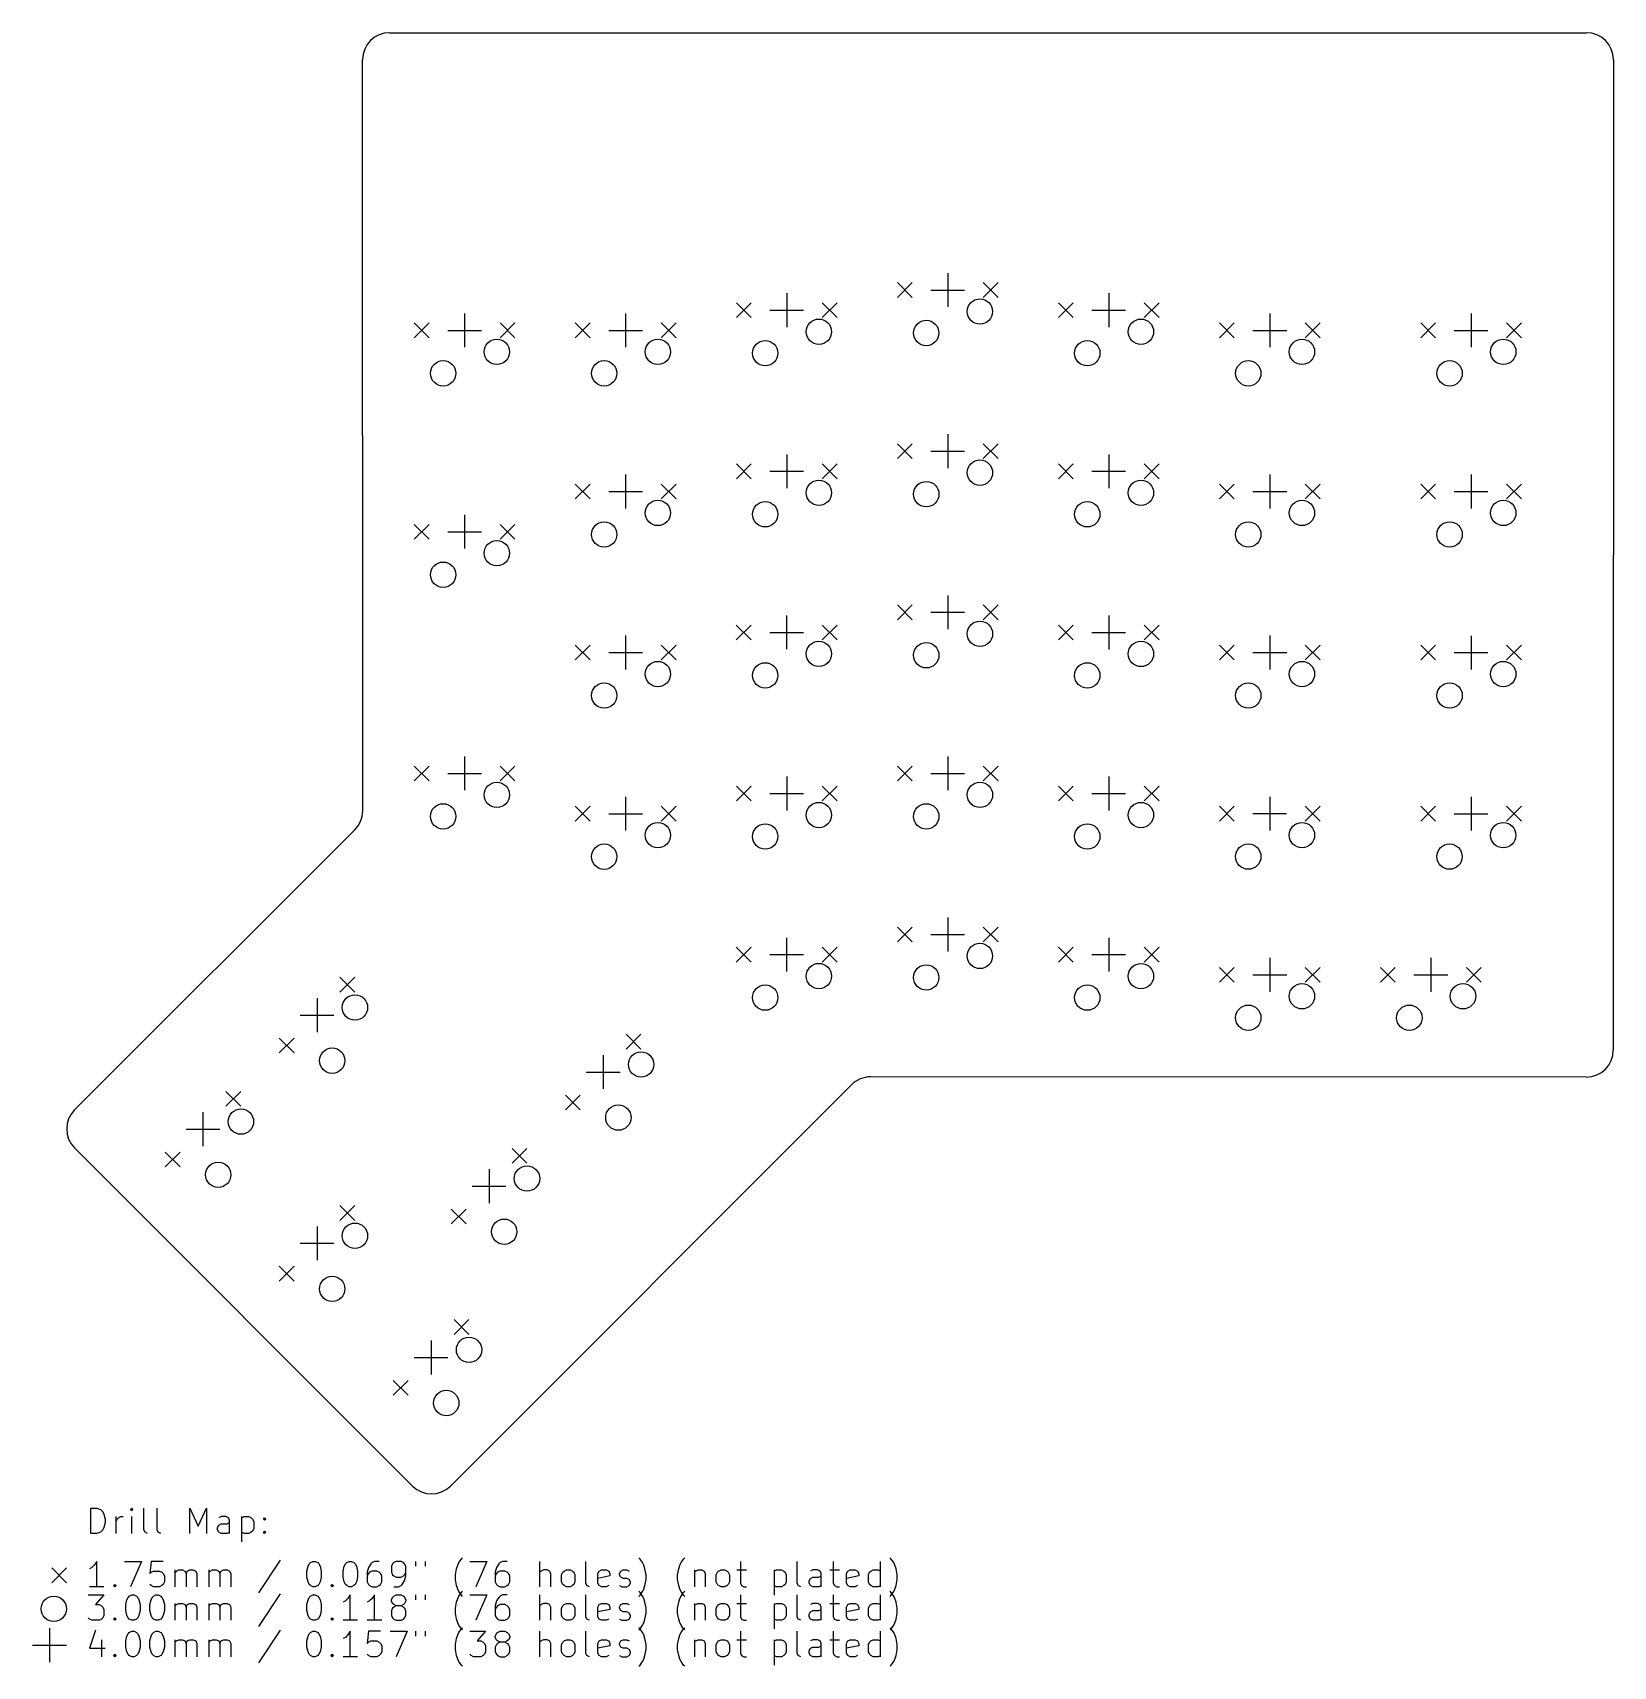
# Model space of a CAD drawing. Extents: x 101 to 288, y -231 to -38.
import ezdxf

# ---------------------------------------------------------------- set-up
doc = ezdxf.new("R2010")
doc.units = 0
doc.layers.add('BLACK', color=7, linetype='CONTINUOUS')

msp = doc.modelspace()

# ---------------------------------------------------------------- linework, layer by layer
at = {"layer": 'BLACK', "linetype": 'CONTINUOUS'}
for p, q in [((143.535, -37.8206), (285.09, -37.8206)), ((140.335, -129.819), (140.333, -41.0226)), ((288.292, -41.0226), (288.29, -158.115)), ((203.589, -67.38), (205.339, -69.13)), ((205.339, -67.38), (203.589, -69.13)), ((209.543, -66.2551), (209.543, -70.2551)), ((213.749, -67.38), (215.499, -69.13)), ((215.499, -67.38), (213.749, -69.13)), ((190.496, -68.6401), (190.496, -72.6401)), ((207.543, -68.2551), (211.543, -68.2551)), ((228.596, -68.6401), (228.596, -72.6401)), ((152.396, -71.0213), (152.396, -75.0213)), ((171.446, -71.0213), (171.446, -75.0213)), ((184.542, -69.7649), (186.292, -71.5149)), ((186.292, -69.7649), (184.542, -71.5149)), ((188.496, -70.6401), (192.496, -70.6401)), ((194.702, -69.7649), (196.452, -71.5149)), ((196.452, -69.7649), (194.702, -71.5149)), ((222.642, -69.7649), (224.392, -71.5149)), ((224.392, -69.7649), (222.642, -71.5149)), ((226.596, -70.6401), (230.596, -70.6401)), ((232.802, -69.7649), (234.552, -71.5149)), ((234.552, -69.7649), (232.802, -71.5149)), ((247.646, -71.0213), (247.646, -75.0213)), ((271.46, -71.0225), (271.46, -75.0225)), ((146.442, -72.1462), (148.192, -73.8962)), ((148.192, -72.1462), (146.442, -73.8962)), ((150.396, -73.0213), (154.396, -73.0213)), ((156.602, -72.1462), (158.352, -73.8962)), ((158.352, -72.1462), (156.602, -73.8962)), ((165.492, -72.1462), (167.242, -73.8962)), ((167.242, -72.1462), (165.492, -73.8962)), ((169.446, -73.0213), (173.446, -73.0213)), ((175.652, -72.1462), (177.402, -73.8962)), ((177.402, -72.1462), (175.652, -73.8962)), ((241.692, -72.1462), (243.442, -73.8962)), ((243.442, -72.1462), (241.692, -73.8962)), ((245.646, -73.0213), (249.646, -73.0213)), ((251.852, -72.1462), (253.602, -73.8962)), ((253.602, -72.1462), (251.852, -73.8962)), ((265.505, -72.1462), (267.255, -73.8962)), ((267.255, -72.1462), (265.505, -73.8962)), ((269.46, -73.0225), (273.46, -73.0225)), ((275.665, -72.1475), (277.415, -73.8975)), ((277.415, -72.1475), (275.665, -73.8975)), ((203.592, -86.4337), (205.342, -88.1837)), ((205.342, -86.4337), (203.592, -88.1837)), ((209.546, -85.3088), (209.546, -89.3088)), ((213.752, -86.4337), (215.502, -88.1837)), ((215.502, -86.4337), (213.752, -88.1837)), ((184.542, -88.8149), (186.292, -90.5649)), ((186.292, -88.8149), (184.542, -90.5649)), ((190.496, -87.6901), (190.496, -91.6901)), ((194.702, -88.8149), (196.452, -90.5649)), ((196.452, -88.8149), (194.702, -90.5649)), ((207.546, -87.3088), (211.546, -87.3088)), ((222.642, -88.8149), (224.392, -90.5649)), ((224.392, -88.8149), (222.642, -90.5649)), ((228.596, -87.6901), (228.596, -91.6901)), ((232.802, -88.8149), (234.552, -90.5649)), ((234.552, -88.8149), (232.802, -90.5649)), ((171.446, -90.0713), (171.446, -94.0713)), ((188.496, -89.6901), (192.496, -89.6901)), ((226.596, -89.6901), (230.596, -89.6901)), ((247.646, -90.0713), (247.646, -94.0713)), ((271.46, -90.0725), (271.46, -94.0725)), ((165.492, -91.1962), (167.242, -92.9462)), ((167.242, -91.1962), (165.492, -92.9462)), ((169.446, -92.0713), (173.446, -92.0713)), ((175.652, -91.1962), (177.402, -92.9462)), ((177.402, -91.1962), (175.652, -92.9462)), ((241.692, -91.1962), (243.442, -92.9462)), ((243.442, -91.1962), (241.692, -92.9462)), ((245.646, -92.0713), (249.646, -92.0713)), ((251.852, -91.1962), (253.602, -92.9462)), ((253.602, -91.1962), (251.852, -92.9462)), ((265.505, -91.1975), (267.255, -92.9475)), ((267.255, -91.1975), (265.505, -92.9475)), ((269.46, -92.0725), (273.46, -92.0725)), ((275.665, -91.1975), (277.415, -92.9475)), ((277.415, -91.1975), (275.665, -92.9475)), ((146.442, -95.9587), (148.192, -97.7087)), ((148.192, -95.9587), (146.442, -97.7087)), ((152.396, -94.8338), (152.396, -98.8338)), ((156.602, -95.9587), (158.352, -97.7087)), ((158.352, -95.9587), (156.602, -97.7087)), ((150.396, -96.8338), (154.396, -96.8338)), ((203.592, -105.484), (205.342, -107.234)), ((205.342, -105.484), (203.592, -107.234)), ((209.546, -104.359), (209.546, -108.359)), ((213.752, -105.484), (215.502, -107.234)), ((215.502, -105.484), (213.752, -107.234)), ((184.539, -107.861), (186.289, -109.611)), ((186.289, -107.861), (184.539, -109.611)), ((190.493, -106.736), (190.493, -110.736)), ((194.699, -107.861), (196.449, -109.611)), ((196.449, -107.861), (194.699, -109.611)), ((207.546, -106.359), (211.546, -106.359)), ((222.642, -107.865), (224.392, -109.615)), ((224.392, -107.865), (222.642, -109.615)), ((228.596, -106.74), (228.596, -110.74)), ((232.802, -107.865), (234.552, -109.615)), ((234.552, -107.865), (232.802, -109.615)), ((171.446, -109.121), (171.446, -113.121)), ((188.493, -108.736), (192.493, -108.736)), ((226.596, -108.74), (230.596, -108.74)), ((247.646, -109.121), (247.646, -113.121)), ((271.46, -109.122), (271.46, -113.122)), ((165.492, -110.246), (167.242, -111.996)), ((167.242, -110.246), (165.492, -111.996)), ((169.446, -111.121), (173.446, -111.121)), ((175.652, -110.246), (177.402, -111.996)), ((177.402, -110.246), (175.652, -111.996)), ((241.692, -110.246), (243.442, -111.996)), ((243.442, -110.246), (241.692, -111.996)), ((245.646, -111.121), (249.646, -111.121)), ((251.852, -110.246), (253.602, -111.996)), ((253.602, -110.246), (251.852, -111.996)), ((265.505, -110.246), (267.255, -111.996)), ((267.255, -110.246), (265.505, -111.996)), ((269.46, -111.122), (273.46, -111.122)), ((275.665, -110.247), (277.415, -111.997)), ((277.415, -110.247), (275.665, -111.997)), ((152.396, -123.409), (152.396, -127.409)), ((209.546, -123.409), (209.546, -127.409)), ((146.442, -124.534), (148.192, -126.284)), ((148.192, -124.534), (146.442, -126.284)), ((150.396, -125.409), (154.396, -125.409)), ((156.602, -124.534), (158.352, -126.284)), ((158.352, -124.534), (156.602, -126.284)), ((203.592, -124.534), (205.342, -126.284)), ((205.342, -124.534), (203.592, -126.284)), ((207.546, -125.409), (211.546, -125.409)), ((213.752, -124.534), (215.502, -126.284)), ((215.502, -124.534), (213.752, -126.284)), ((184.542, -126.915), (186.292, -128.665)), ((186.292, -126.915), (184.542, -128.665)), ((190.496, -125.79), (190.496, -129.79)), ((194.702, -126.915), (196.452, -128.665)), ((196.452, -126.915), (194.702, -128.665)), ((222.642, -126.915), (224.392, -128.665)), ((224.392, -126.915), (222.642, -128.665)), ((228.596, -125.79), (228.596, -129.79)), ((232.802, -126.915), (234.552, -128.665)), ((234.552, -126.915), (232.802, -128.665)), ((165.492, -129.296), (167.242, -131.046)), ((167.242, -129.296), (165.492, -131.046)), ((171.446, -128.171), (171.446, -132.171)), ((175.652, -129.296), (177.402, -131.046)), ((177.402, -129.296), (175.652, -131.046)), ((188.496, -127.79), (192.496, -127.79)), ((226.596, -127.79), (230.596, -127.79)), ((241.689, -129.292), (243.439, -131.042)), ((243.439, -129.292), (241.689, -131.042)), ((247.643, -128.168), (247.643, -132.168)), ((251.849, -129.292), (253.599, -131.042)), ((253.599, -129.292), (251.849, -131.042)), ((265.502, -129.295), (267.252, -131.045)), ((267.252, -129.295), (265.502, -131.045)), ((271.457, -128.17), (271.457, -132.17)), ((275.662, -129.295), (277.412, -131.045)), ((277.412, -129.295), (275.662, -131.045)), ((169.446, -130.171), (173.446, -130.171)), ((245.643, -130.168), (249.643, -130.168)), ((269.457, -130.17), (273.457, -130.17)), ((106.248, -165.202), (139.399, -132.08)), ((209.543, -142.455), (209.543, -146.455)), ((190.493, -144.836), (190.493, -148.836)), ((203.589, -143.58), (205.339, -145.33)), ((205.339, -143.58), (203.589, -145.33)), ((207.543, -144.455), (211.543, -144.455)), ((213.749, -143.58), (215.499, -145.33)), ((215.499, -143.58), (213.749, -145.33)), ((228.596, -144.84), (228.596, -148.84)), ((184.539, -145.961), (186.289, -147.711)), ((186.289, -145.961), (184.539, -147.711)), ((194.699, -145.961), (196.449, -147.711)), ((196.449, -145.961), (194.699, -147.711)), ((222.642, -145.965), (224.392, -147.715)), ((224.392, -145.965), (222.642, -147.715)), ((232.802, -145.965), (234.552, -147.715)), ((234.552, -145.965), (232.802, -147.715)), ((188.493, -146.836), (192.493, -146.836)), ((226.596, -146.84), (230.596, -146.84)), ((241.692, -148.346), (243.442, -150.096)), ((243.442, -148.346), (241.692, -150.096)), ((247.646, -147.221), (247.646, -151.221)), ((251.852, -148.346), (253.602, -150.096)), ((253.602, -148.346), (251.852, -150.096)), ((260.742, -148.346), (262.492, -150.096)), ((262.492, -148.346), (260.742, -150.096)), ((266.696, -147.221), (266.696, -151.221)), ((270.902, -148.346), (272.652, -150.096)), ((272.652, -148.346), (270.902, -150.096)), ((137.65, -149.519), (139.4, -151.269)), ((139.4, -149.519), (137.65, -151.269)), ((245.646, -149.221), (249.646, -149.221)), ((264.696, -149.221), (268.696, -149.221)), ((134.932, -151.988), (134.932, -155.988)), ((132.932, -153.988), (136.932, -153.988)), ((171.502, -156.253), (173.252, -158.003)), ((173.252, -156.253), (171.502, -158.003)), ((130.466, -156.704), (132.216, -158.454)), ((132.216, -156.704), (130.466, -158.454)), ((168.784, -158.721), (168.784, -162.721)), ((198.168, -162.227), (150.724, -209.677)), ((166.784, -160.721), (170.784, -160.721)), ((285.088, -161.317), (200.431, -161.29)), ((124.162, -163.013), (125.912, -164.763)), ((125.912, -163.013), (124.162, -164.763)), ((164.318, -163.437), (166.068, -165.187)), ((166.068, -163.437), (164.318, -165.187)), ((121.444, -165.481), (121.444, -169.481)), ((119.444, -167.481), (123.444, -167.481)), ((146.226, -209.677), (106.248, -169.699)), ((158.003, -169.747), (159.753, -171.497)), ((159.753, -169.747), (158.003, -171.497)), ((116.977, -170.197), (118.727, -171.947)), ((118.727, -170.197), (116.977, -171.947)), ((155.285, -172.215), (155.285, -176.215)), ((153.285, -174.215), (157.285, -174.215)), ((137.65, -176.507), (139.4, -178.257)), ((139.4, -176.507), (137.65, -178.257)), ((150.819, -176.931), (152.569, -178.681)), ((152.569, -176.931), (150.819, -178.681)), ((134.932, -178.975), (134.932, -182.975)), ((132.932, -180.975), (136.932, -180.975)), ((130.466, -183.691), (132.216, -185.441)), ((132.216, -183.691), (130.466, -185.441)), ((151.144, -190.001), (152.894, -191.751)), ((152.894, -190.001), (151.144, -191.751)), ((148.426, -192.469), (148.426, -196.469)), ((146.426, -194.469), (150.426, -194.469)), ((143.96, -197.185), (145.71, -198.935)), ((145.71, -197.185), (143.96, -198.935)), ((108.156, -215.291), (108.156, -212.291)), ((108.156, -212.291), (108.87, -212.291)), ((108.87, -212.291), (109.299, -212.433)), ((109.299, -212.433), (109.585, -212.719)), ((113.013, -212.291), (112.87, -212.433)), ((112.87, -212.433), (113.013, -212.576)), ((113.156, -212.433), (113.013, -212.291)), ((113.013, -212.291), (113.013, -212.576)), ((113.013, -212.576), (113.156, -212.433)), ((114.442, -214.862), (114.442, -212.291)), ((116.013, -214.862), (116.013, -212.291)), ((119.87, -215.291), (119.87, -212.291)), ((119.87, -212.291), (120.87, -214.433)), ((120.87, -214.433), (121.87, -212.291)), ((121.87, -212.291), (121.87, -215.291)), ((109.585, -212.719), (109.727, -213.005)), ((109.727, -213.005), (109.87, -213.576)), ((109.87, -214.005), (109.727, -214.576)), ((109.87, -213.576), (109.87, -214.005)), ((111.156, -215.291), (111.156, -213.291)), ((111.156, -213.862), (111.299, -213.576)), ((111.299, -213.576), (111.442, -213.433)), ((111.442, -213.433), (111.727, -213.291)), ((111.727, -213.291), (112.013, -213.291)), ((113.013, -215.291), (113.013, -213.291)), ((123.156, -214.576), (123.299, -214.291)), ((123.585, -213.291), (123.299, -213.433)), ((123.299, -214.291), (123.585, -214.148)), ((124.156, -213.291), (123.585, -213.291)), ((123.585, -214.148), (124.299, -214.148)), ((124.442, -213.433), (124.156, -213.291)), ((124.299, -214.148), (124.585, -214.005)), ((124.585, -213.719), (124.442, -213.433)), ((124.585, -215.291), (124.585, -213.719)), ((126.013, -213.291), (126.013, -216.291)), ((126.013, -213.433), (126.299, -213.291)), ((126.299, -213.291), (126.87, -213.291)), ((126.87, -213.291), (127.156, -213.433)), ((127.156, -213.433), (127.299, -213.576)), ((127.299, -213.576), (127.442, -213.862)), ((127.442, -213.862), (127.442, -214.719)), ((128.585, -213.576), (128.727, -213.433)), ((128.727, -213.719), (128.585, -213.576)), ((128.727, -213.433), (128.87, -213.576)), ((128.727, -213.433), (128.727, -213.719)), ((128.87, -213.576), (128.727, -213.719)), ((108.87, -215.291), (108.156, -215.291)), ((109.299, -215.148), (108.87, -215.291)), ((109.585, -214.862), (109.299, -215.148)), ((109.727, -214.576), (109.585, -214.862)), ((114.585, -215.148), (114.442, -214.862)), ((114.87, -215.291), (114.585, -215.148)), ((116.156, -215.148), (116.013, -214.862)), ((116.442, -215.291), (116.156, -215.148)), ((123.156, -214.862), (123.156, -214.576)), ((123.299, -215.148), (123.156, -214.862)), ((123.585, -215.291), (123.299, -215.148)), ((124.299, -215.291), (123.585, -215.291)), ((124.585, -215.148), (124.299, -215.291)), ((126.299, -215.291), (126.013, -215.148)), ((126.87, -215.291), (126.299, -215.291)), ((127.156, -215.148), (126.87, -215.291)), ((127.299, -215.005), (127.156, -215.148)), ((127.442, -214.719), (127.299, -215.005)), ((128.585, -215.148), (128.727, -215.005)), ((128.727, -215.291), (128.585, -215.148)), ((128.727, -215.005), (128.87, -215.148)), ((128.727, -215.005), (128.727, -215.291)), ((128.87, -215.148), (128.727, -215.291)), ((152.013, -218.305), (152.156, -218.162)), ((173.156, -218.305), (173.013, -218.162)), ((178.299, -218.305), (178.442, -218.162)), ((202.87, -218.305), (202.727, -218.162)), ((103.542, -219.358), (105.292, -221.108)), ((105.292, -219.358), (103.542, -221.108)), ((108.299, -219.305), (108.013, -219.448)), ((108.585, -219.019), (108.299, -219.305)), ((108.87, -218.591), (108.585, -219.019)), ((108.87, -221.591), (108.87, -218.591)), ((112.156, -218.591), (114.156, -218.591)), ((114.156, -218.591), (112.87, -221.591)), ((115.299, -218.591), (115.156, -220.019)), ((115.156, -220.019), (115.299, -219.876)), ((116.727, -218.591), (115.299, -218.591)), ((115.299, -219.876), (115.585, -219.733)), ((115.585, -219.733), (116.299, -219.733)), ((116.299, -219.733), (116.585, -219.876)), ((116.585, -219.876), (116.727, -220.019)), ((116.727, -220.019), (116.87, -220.305)), ((118.156, -221.591), (118.156, -219.591)), ((118.156, -219.876), (118.299, -219.733)), ((118.299, -219.733), (118.585, -219.591)), ((118.585, -219.591), (119.013, -219.591)), ((119.013, -219.591), (119.299, -219.733)), ((119.299, -219.733), (119.442, -220.019)), ((119.442, -220.019), (119.585, -219.733)), ((119.442, -220.019), (119.442, -221.591)), ((119.585, -219.733), (119.87, -219.591)), ((119.87, -219.591), (120.299, -219.591)), ((120.299, -219.591), (120.585, -219.733)), ((120.585, -219.733), (120.727, -220.019)), ((120.727, -220.019), (120.727, -221.591)), ((122.156, -221.591), (122.156, -219.591)), ((122.156, -219.876), (122.299, -219.733)), ((122.299, -219.733), (122.585, -219.591)), ((122.585, -219.591), (123.013, -219.591)), ((123.013, -219.591), (123.299, -219.733)), ((123.299, -219.733), (123.442, -220.019)), ((123.442, -220.019), (123.585, -219.733)), ((123.442, -220.019), (123.442, -221.591)), ((123.585, -219.733), (123.87, -219.591)), ((123.87, -219.591), (124.299, -219.591)), ((124.299, -219.591), (124.585, -219.733)), ((124.585, -219.733), (124.727, -220.019)), ((124.727, -220.019), (124.727, -221.591)), ((130.585, -218.448), (128.013, -222.305)), ((133.727, -219.733), (133.87, -219.162)), ((133.727, -220.448), (133.727, -219.733)), ((133.87, -219.162), (134.013, -218.876)), ((134.013, -218.876), (134.156, -218.733)), ((134.156, -218.733), (134.442, -218.591)), ((134.442, -218.591), (134.727, -218.591)), ((134.727, -218.591), (135.013, -218.733)), ((135.013, -218.733), (135.156, -218.876)), ((135.156, -218.876), (135.299, -219.162)), ((135.299, -219.162), (135.442, -219.733)), ((135.442, -219.733), (135.442, -220.448)), ((138.013, -219.733), (138.156, -219.162)), ((138.013, -220.448), (138.013, -219.733)), ((138.156, -219.162), (138.299, -218.876)), ((138.299, -218.876), (138.442, -218.733)), ((138.442, -218.733), (138.727, -218.591)), ((138.727, -218.591), (139.013, -218.591)), ((139.013, -218.591), (139.299, -218.733)), ((139.299, -218.733), (139.442, -218.876)), ((139.442, -218.876), (139.585, -219.162)), ((139.585, -219.162), (139.727, -219.733)), ((139.727, -219.733), (139.727, -220.448)), ((141.013, -219.305), (140.87, -219.876)), ((140.87, -219.876), (140.87, -221.019)), ((141.013, -220.019), (140.87, -220.305)), ((141.299, -218.876), (141.013, -219.305)), ((141.156, -219.876), (141.013, -220.019)), ((141.442, -219.733), (141.156, -219.876)), ((141.442, -218.733), (141.299, -218.876)), ((141.727, -218.591), (141.442, -218.733)), ((142.013, -219.733), (141.442, -219.733)), ((142.299, -218.591), (141.727, -218.591)), ((142.299, -219.876), (142.013, -219.733)), ((142.442, -220.019), (142.299, -219.876)), ((142.585, -220.305), (142.442, -220.019)), ((143.87, -218.876), (143.727, -219.162)), ((143.727, -219.162), (143.727, -219.876)), ((143.727, -219.876), (143.87, -220.162)), ((144.013, -218.733), (143.87, -218.876)), ((143.87, -220.162), (144.013, -220.305)), ((144.299, -218.591), (144.013, -218.733)), ((144.87, -218.591), (144.299, -218.591)), ((145.156, -218.733), (144.87, -218.591)), ((145.299, -218.876), (145.156, -218.733)), ((145.156, -220.305), (145.299, -220.162)), ((145.442, -219.162), (145.299, -218.876)), ((145.299, -220.162), (145.442, -219.876)), ((145.442, -220.305), (145.442, -219.162)), ((146.585, -218.591), (146.585, -219.162)), ((147.727, -218.591), (147.727, -219.162)), ((151.299, -220.162), (151.442, -219.448)), ((151.299, -220.733), (151.299, -220.162)), ((151.442, -219.448), (151.585, -219.019)), ((151.585, -219.019), (151.727, -218.733)), ((151.727, -218.733), (152.013, -218.305)), ((153.013, -218.591), (155.013, -218.591)), ((155.013, -218.591), (153.727, -221.591)), ((156.156, -219.305), (156.013, -219.876)), ((156.013, -219.876), (156.013, -221.019)), ((156.156, -220.019), (156.013, -220.305)), ((156.442, -218.876), (156.156, -219.305)), ((156.299, -219.876), (156.156, -220.019)), ((156.585, -219.733), (156.299, -219.876)), ((156.585, -218.733), (156.442, -218.876)), ((156.87, -218.591), (156.585, -218.733)), ((157.156, -219.733), (156.585, -219.733)), ((157.442, -218.591), (156.87, -218.591)), ((157.442, -219.876), (157.156, -219.733)), ((157.585, -220.019), (157.442, -219.876)), ((157.727, -220.305), (157.585, -220.019)), ((161.299, -221.591), (161.299, -218.591)), ((161.442, -219.733), (161.299, -219.876)), ((161.727, -219.591), (161.442, -219.733)), ((162.156, -219.591), (161.727, -219.591)), ((162.442, -219.733), (162.156, -219.591)), ((162.585, -220.019), (162.442, -219.733)), ((162.585, -221.591), (162.585, -220.019)), ((163.87, -220.162), (164.013, -219.876)), ((163.87, -221.019), (163.87, -220.162)), ((164.013, -219.876), (164.156, -219.733)), ((164.156, -219.733), (164.442, -219.591)), ((164.442, -219.591), (164.87, -219.591)), ((164.87, -219.591), (165.156, -219.733)), ((165.156, -219.733), (165.299, -219.876)), ((165.299, -219.876), (165.442, -220.162)), ((165.442, -220.162), (165.442, -221.019)), ((166.727, -221.162), (166.727, -218.591)), ((168.156, -220.019), (168.299, -219.733)), ((168.156, -221.162), (168.156, -220.019)), ((168.299, -219.733), (168.585, -219.591)), ((168.585, -219.591), (169.156, -219.591)), ((169.156, -219.591), (169.442, -219.733)), ((169.442, -219.733), (169.585, -220.019)), ((169.585, -220.019), (169.585, -220.305)), ((170.727, -220.019), (170.87, -219.733)), ((170.727, -220.162), (170.727, -220.019)), ((170.87, -220.448), (170.727, -220.162)), ((170.87, -219.733), (171.156, -219.591)), ((171.156, -219.591), (171.585, -219.591)), ((171.585, -219.591), (171.87, -219.733)), ((173.442, -218.733), (173.156, -218.305)), ((173.585, -219.019), (173.442, -218.733)), ((173.727, -219.448), (173.585, -219.019)), ((173.87, -220.162), (173.727, -219.448)), ((173.87, -220.733), (173.87, -220.162)), ((177.585, -220.162), (177.727, -219.448)), ((177.585, -220.733), (177.585, -220.162)), ((177.727, -219.448), (177.87, -219.019)), ((177.87, -219.019), (178.013, -218.733)), ((178.013, -218.733), (178.299, -218.305)), ((179.585, -219.591), (179.585, -221.591)), ((179.585, -219.876), (179.727, -219.733)), ((179.727, -219.733), (180.013, -219.591)), ((180.013, -219.591), (180.442, -219.591)), ((180.442, -219.591), (180.727, -219.733)), ((180.727, -219.733), (180.87, -220.019)), ((180.87, -220.019), (180.87, -221.591)), ((182.156, -220.162), (182.299, -219.876)), ((182.156, -221.019), (182.156, -220.162)), ((182.299, -219.876), (182.442, -219.733)), ((182.442, -219.733), (182.727, -219.591)), ((182.727, -219.591), (183.156, -219.591)), ((183.156, -219.591), (183.442, -219.733)), ((183.442, -219.733), (183.585, -219.876)), ((183.585, -219.876), (183.727, -220.162)), ((183.727, -220.162), (183.727, -221.019)), ((184.585, -219.591), (185.727, -219.591)), ((185.013, -218.591), (185.013, -221.162)), ((189.013, -219.591), (189.013, -222.591)), ((189.013, -219.733), (189.299, -219.591)), ((189.299, -219.591), (189.87, -219.591)), ((189.87, -219.591), (190.156, -219.733)), ((190.156, -219.733), (190.299, -219.876)), ((190.299, -219.876), (190.442, -220.162)), ((190.442, -220.162), (190.442, -221.019)), ((191.727, -221.162), (191.727, -218.591)), ((193.585, -219.591), (193.299, -219.733)), ((194.156, -219.591), (193.585, -219.591)), ((194.442, -219.733), (194.156, -219.591)), ((194.585, -220.019), (194.442, -219.733)), ((194.585, -221.591), (194.585, -220.019)), ((195.585, -219.591), (196.727, -219.591)), ((196.013, -218.591), (196.013, -221.162)), ((197.585, -220.019), (197.727, -219.733)), ((197.585, -221.162), (197.585, -220.019)), ((197.727, -219.733), (198.013, -219.591)), ((198.013, -219.591), (198.585, -219.591)), ((198.585, -219.591), (198.87, -219.733)), ((198.87, -219.733), (199.013, -220.019)), ((199.013, -220.019), (199.013, -220.305)), ((200.156, -220.162), (200.299, -219.876)), ((200.156, -221.019), (200.156, -220.162)), ((200.299, -219.876), (200.442, -219.733)), ((200.442, -219.733), (200.727, -219.591)), ((200.727, -219.591), (201.299, -219.591)), ((201.299, -219.591), (201.585, -219.733)), ((201.585, -221.591), (201.585, -218.591)), ((203.156, -218.733), (202.87, -218.305)), ((203.299, -219.019), (203.156, -218.733)), ((203.442, -219.448), (203.299, -219.019)), ((203.585, -220.162), (203.442, -219.448)), ((203.585, -220.733), (203.585, -220.162)), ((109.727, -221.591), (108.013, -221.591)), ((110.87, -221.448), (111.013, -221.305)), ((111.013, -221.591), (110.87, -221.448)), ((111.013, -221.305), (111.156, -221.448)), ((111.013, -221.305), (111.013, -221.591)), ((111.156, -221.448), (111.013, -221.591)), ((115.299, -221.448), (115.156, -221.305)), ((115.585, -221.591), (115.299, -221.448)), ((116.299, -221.591), (115.585, -221.591)), ((116.585, -221.448), (116.299, -221.591)), ((116.727, -221.305), (116.585, -221.448)), ((116.87, -221.019), (116.727, -221.305)), ((116.87, -220.305), (116.87, -221.019)), ((133.87, -221.019), (133.727, -220.448)), ((134.013, -221.305), (133.87, -221.019)), ((134.156, -221.448), (134.013, -221.305)), ((134.442, -221.591), (134.156, -221.448)), ((134.727, -221.591), (134.442, -221.591)), ((135.013, -221.448), (134.727, -221.591)), ((135.156, -221.305), (135.013, -221.448)), ((135.299, -221.019), (135.156, -221.305)), ((135.442, -220.448), (135.299, -221.019)), ((136.585, -221.448), (136.727, -221.305)), ((136.727, -221.591), (136.585, -221.448)), ((136.727, -221.305), (136.87, -221.448)), ((136.727, -221.305), (136.727, -221.591)), ((136.87, -221.448), (136.727, -221.591)), ((138.156, -221.019), (138.013, -220.448)), ((138.299, -221.305), (138.156, -221.019)), ((138.442, -221.448), (138.299, -221.305)), ((138.727, -221.591), (138.442, -221.448)), ((139.013, -221.591), (138.727, -221.591)), ((139.299, -221.448), (139.013, -221.591)), ((139.442, -221.305), (139.299, -221.448)), ((139.585, -221.019), (139.442, -221.305)), ((139.727, -220.448), (139.585, -221.019)), ((140.87, -221.019), (141.013, -221.305)), ((141.013, -221.305), (141.156, -221.448)), ((141.156, -221.448), (141.442, -221.591)), ((141.442, -221.591), (142.013, -221.591)), ((142.013, -221.591), (142.299, -221.448)), ((142.299, -221.448), (142.442, -221.305)), ((142.442, -221.305), (142.585, -221.019)), ((142.585, -221.019), (142.585, -220.305)), ((144.013, -220.305), (144.299, -220.448)), ((144.013, -221.591), (144.585, -221.591)), ((144.299, -220.448), (144.87, -220.448)), ((144.585, -221.591), (144.87, -221.448)), ((144.87, -220.448), (145.156, -220.305)), ((144.87, -221.448), (145.013, -221.305)), ((145.013, -221.305), (145.299, -220.876)), ((145.299, -220.876), (145.442, -220.305)), ((151.442, -221.448), (151.299, -220.733)), ((151.585, -221.876), (151.442, -221.448)), ((151.727, -222.162), (151.585, -221.876)), ((152.013, -222.265), (152.156, -222.122)), ((156.013, -221.019), (156.156, -221.305)), ((156.156, -221.305), (156.299, -221.448)), ((156.299, -221.448), (156.585, -221.591)), ((156.585, -221.591), (157.156, -221.591)), ((157.156, -221.591), (157.442, -221.448)), ((157.442, -221.448), (157.585, -221.305)), ((157.585, -221.305), (157.727, -221.019)), ((157.727, -221.019), (157.727, -220.305)), ((164.013, -221.305), (163.87, -221.019)), ((164.156, -221.448), (164.013, -221.305)), ((164.442, -221.591), (164.156, -221.448)), ((164.87, -221.591), (164.442, -221.591)), ((165.156, -221.448), (164.87, -221.591)), ((165.299, -221.305), (165.156, -221.448)), ((165.442, -221.019), (165.299, -221.305)), ((166.87, -221.448), (166.727, -221.162)), ((167.156, -221.591), (166.87, -221.448)), ((169.585, -220.305), (168.156, -220.591)), ((168.299, -221.448), (168.156, -221.162)), ((168.585, -221.591), (168.299, -221.448)), ((169.156, -221.591), (168.585, -221.591)), ((169.442, -221.448), (169.156, -221.591)), ((170.727, -221.448), (171.013, -221.591)), ((171.156, -220.591), (170.87, -220.448)), ((171.013, -221.591), (171.585, -221.591)), ((171.585, -220.591), (171.156, -220.591)), ((171.87, -220.733), (171.585, -220.591)), ((171.585, -221.591), (171.87, -221.448)), ((172.013, -221.019), (171.87, -220.733)), ((171.87, -221.448), (172.013, -221.162)), ((172.013, -221.162), (172.013, -221.019)), ((173.156, -222.265), (173.013, -222.122)), ((173.442, -222.162), (173.585, -221.876)), ((173.585, -221.876), (173.727, -221.448)), ((173.727, -221.448), (173.87, -220.733)), ((177.727, -221.448), (177.585, -220.733)), ((177.87, -221.876), (177.727, -221.448)), ((178.013, -222.162), (177.87, -221.876)), ((178.299, -222.265), (178.442, -222.122)), ((182.299, -221.305), (182.156, -221.019)), ((182.442, -221.448), (182.299, -221.305)), ((182.727, -221.591), (182.442, -221.448)), ((183.156, -221.591), (182.727, -221.591)), ((183.442, -221.448), (183.156, -221.591)), ((183.585, -221.305), (183.442, -221.448)), ((183.727, -221.019), (183.585, -221.305)), ((185.013, -221.162), (185.156, -221.448)), ((185.156, -221.448), (185.442, -221.591)), ((185.442, -221.591), (185.727, -221.591)), ((189.299, -221.591), (189.013, -221.448)), ((189.87, -221.591), (189.299, -221.591)), ((190.156, -221.448), (189.87, -221.591)), ((190.299, -221.305), (190.156, -221.448)), ((190.442, -221.019), (190.299, -221.305)), ((191.87, -221.448), (191.727, -221.162)), ((192.156, -221.591), (191.87, -221.448)), ((193.156, -220.876), (193.299, -220.591)), ((193.156, -221.162), (193.156, -220.876)), ((193.299, -221.448), (193.156, -221.162)), ((193.299, -220.591), (193.585, -220.448)), ((193.585, -221.591), (193.299, -221.448)), ((193.585, -220.448), (194.299, -220.448)), ((194.299, -221.591), (193.585, -221.591)), ((194.299, -220.448), (194.585, -220.305)), ((194.585, -221.448), (194.299, -221.591)), ((196.013, -221.162), (196.156, -221.448)), ((196.156, -221.448), (196.442, -221.591)), ((196.442, -221.591), (196.727, -221.591)), ((199.013, -220.305), (197.585, -220.591)), ((197.727, -221.448), (197.585, -221.162)), ((198.013, -221.591), (197.727, -221.448)), ((198.585, -221.591), (198.013, -221.591)), ((198.87, -221.448), (198.585, -221.591)), ((200.299, -221.305), (200.156, -221.019)), ((200.442, -221.448), (200.299, -221.305)), ((200.727, -221.591), (200.442, -221.448)), ((201.299, -221.591), (200.727, -221.591)), ((201.585, -221.448), (201.299, -221.591)), ((202.87, -222.265), (202.727, -222.122)), ((203.156, -222.162), (203.299, -221.876)), ((203.299, -221.876), (203.442, -221.448)), ((203.442, -221.448), (203.585, -220.733)), ((107.87, -222.551), (109.727, -222.551)), ((109.727, -222.551), (108.727, -223.693)), ((108.727, -223.693), (109.156, -223.693)), ((109.156, -223.693), (109.442, -223.836)), ((109.442, -223.836), (109.585, -223.979)), ((109.585, -223.979), (109.727, -224.265)), ((112.299, -223.693), (112.442, -223.122)), ((112.299, -224.408), (112.299, -223.693)), ((112.442, -223.122), (112.585, -222.836)), ((112.585, -222.836), (112.727, -222.693)), ((112.727, -222.693), (113.013, -222.551)), ((113.013, -222.551), (113.299, -222.551)), ((113.299, -222.551), (113.585, -222.693)), ((113.585, -222.693), (113.727, -222.836)), ((113.727, -222.836), (113.87, -223.122)), ((113.87, -223.122), (114.013, -223.693)), ((114.013, -223.693), (114.013, -224.408)), ((115.156, -223.693), (115.299, -223.122)), ((115.156, -224.408), (115.156, -223.693)), ((115.299, -223.122), (115.442, -222.836)), ((115.442, -222.836), (115.585, -222.693)), ((115.585, -222.693), (115.87, -222.551)), ((115.87, -222.551), (116.156, -222.551)), ((116.156, -222.551), (116.442, -222.693)), ((116.442, -222.693), (116.585, -222.836)), ((116.585, -222.836), (116.727, -223.122)), ((116.727, -223.122), (116.87, -223.693)), ((116.87, -223.693), (116.87, -224.408)), ((118.156, -225.551), (118.156, -223.551)), ((118.156, -223.836), (118.299, -223.693)), ((118.299, -223.693), (118.585, -223.551)), ((118.585, -223.551), (119.013, -223.551)), ((119.013, -223.551), (119.299, -223.693)), ((119.299, -223.693), (119.442, -223.979)), ((119.442, -223.979), (119.585, -223.693)), ((119.442, -223.979), (119.442, -225.551)), ((119.585, -223.693), (119.87, -223.551)), ((119.87, -223.551), (120.299, -223.551)), ((120.299, -223.551), (120.585, -223.693)), ((120.585, -223.693), (120.727, -223.979)), ((120.727, -223.979), (120.727, -225.551)), ((122.156, -225.551), (122.156, -223.551)), ((122.156, -223.836), (122.299, -223.693)), ((122.299, -223.693), (122.585, -223.551)), ((122.585, -223.551), (123.013, -223.551)), ((123.013, -223.551), (123.299, -223.693)), ((123.299, -223.693), (123.442, -223.979)), ((123.442, -223.979), (123.585, -223.693)), ((123.442, -223.979), (123.442, -225.551)), ((123.585, -223.693), (123.87, -223.551)), ((123.87, -223.551), (124.299, -223.551)), ((124.299, -223.551), (124.585, -223.693)), ((124.585, -223.693), (124.727, -223.979)), ((124.727, -223.979), (124.727, -225.551)), ((130.585, -222.408), (128.013, -226.265)), ((133.727, -223.693), (133.87, -223.122)), ((133.727, -224.408), (133.727, -223.693)), ((133.87, -223.122), (134.013, -222.836)), ((134.013, -222.836), (134.156, -222.693)), ((134.156, -222.693), (134.442, -222.551)), ((134.442, -222.551), (134.727, -222.551)), ((134.727, -222.551), (135.013, -222.693)), ((135.013, -222.693), (135.156, -222.836)), ((135.156, -222.836), (135.299, -223.122)), ((135.299, -223.122), (135.442, -223.693)), ((135.442, -223.693), (135.442, -224.408)), ((138.299, -223.265), (138.013, -223.408)), ((138.585, -222.979), (138.299, -223.265)), ((138.87, -222.551), (138.585, -222.979)), ((138.87, -225.551), (138.87, -222.551)), ((141.156, -223.265), (140.87, -223.408)), ((141.442, -222.979), (141.156, -223.265)), ((141.727, -222.551), (141.442, -222.979)), ((141.727, -225.551), (141.727, -222.551)), ((143.727, -223.122), (143.87, -222.836)), ((143.727, -223.265), (143.727, -223.122)), ((143.87, -223.551), (143.727, -223.265)), ((143.87, -222.836), (144.013, -222.693)), ((144.013, -223.693), (143.87, -223.551)), ((144.013, -223.979), (143.87, -224.122)), ((144.013, -222.693), (144.299, -222.551)), ((144.299, -223.836), (144.013, -223.693)), ((144.299, -223.836), (144.013, -223.979)), ((144.299, -222.551), (144.87, -222.551)), ((144.87, -223.836), (144.299, -223.836)), ((144.87, -222.551), (145.156, -222.693)), ((145.156, -223.693), (144.87, -223.836)), ((145.156, -223.979), (144.87, -223.836)), ((145.156, -222.693), (145.299, -222.836)), ((145.299, -223.551), (145.156, -223.693)), ((145.299, -224.122), (145.156, -223.979)), ((145.299, -222.836), (145.442, -223.122)), ((145.442, -223.265), (145.299, -223.551)), ((145.442, -223.122), (145.442, -223.265)), ((146.585, -222.551), (146.585, -223.122)), ((147.727, -222.551), (147.727, -223.122)), ((151.299, -224.122), (151.442, -223.408)), ((151.442, -223.408), (151.585, -222.979)), ((151.585, -222.979), (151.727, -222.693)), ((152.013, -222.591), (151.727, -222.162)), ((151.727, -222.693), (152.013, -222.265)), ((152.156, -222.733), (152.013, -222.591)), ((153.013, -222.551), (155.013, -222.551)), ((155.013, -222.551), (153.727, -225.551)), ((156.156, -223.265), (156.013, -223.836)), ((156.013, -223.836), (156.013, -224.979)), ((156.156, -223.979), (156.013, -224.265)), ((156.442, -222.836), (156.156, -223.265)), ((156.299, -223.836), (156.156, -223.979)), ((156.585, -223.693), (156.299, -223.836)), ((156.585, -222.693), (156.442, -222.836)), ((156.87, -222.551), (156.585, -222.693)), ((157.156, -223.693), (156.585, -223.693)), ((157.442, -222.551), (156.87, -222.551)), ((157.442, -223.836), (157.156, -223.693)), ((157.585, -223.979), (157.442, -223.836)), ((157.727, -224.265), (157.585, -223.979)), ((161.299, -225.551), (161.299, -222.551)), ((161.442, -223.693), (161.299, -223.836)), ((161.727, -223.551), (161.442, -223.693)), ((162.156, -223.551), (161.727, -223.551)), ((162.442, -223.693), (162.156, -223.551)), ((162.585, -223.979), (162.442, -223.693)), ((162.585, -225.551), (162.585, -223.979)), ((163.87, -224.122), (164.013, -223.836)), ((164.013, -223.836), (164.156, -223.693)), ((164.156, -223.693), (164.442, -223.551)), ((164.442, -223.551), (164.87, -223.551)), ((164.87, -223.551), (165.156, -223.693)), ((165.156, -223.693), (165.299, -223.836)), ((165.299, -223.836), (165.442, -224.122)), ((166.727, -225.122), (166.727, -222.551)), ((168.156, -223.979), (168.299, -223.693)), ((168.156, -225.122), (168.156, -223.979)), ((168.299, -223.693), (168.585, -223.551)), ((168.585, -223.551), (169.156, -223.551)), ((169.156, -223.551), (169.442, -223.693)), ((169.442, -223.693), (169.585, -223.979)), ((169.585, -223.979), (169.585, -224.265)), ((170.727, -223.979), (170.87, -223.693)), ((170.727, -224.122), (170.727, -223.979)), ((170.87, -223.693), (171.156, -223.551)), ((171.156, -223.551), (171.585, -223.551)), ((171.585, -223.551), (171.87, -223.693)), ((173.013, -222.733), (173.156, -222.591)), ((173.156, -222.591), (173.442, -222.162)), ((173.442, -222.693), (173.156, -222.265)), ((173.585, -222.979), (173.442, -222.693)), ((173.727, -223.408), (173.585, -222.979)), ((173.87, -224.122), (173.727, -223.408)), ((177.585, -224.122), (177.727, -223.408)), ((177.727, -223.408), (177.87, -222.979)), ((177.87, -222.979), (178.013, -222.693)), ((178.299, -222.591), (178.013, -222.162)), ((178.013, -222.693), (178.299, -222.265)), ((178.442, -222.733), (178.299, -222.591)), ((179.585, -223.551), (179.585, -225.551)), ((179.585, -223.836), (179.727, -223.693)), ((179.727, -223.693), (180.013, -223.551)), ((180.013, -223.551), (180.442, -223.551)), ((180.442, -223.551), (180.727, -223.693)), ((180.727, -223.693), (180.87, -223.979)), ((180.87, -223.979), (180.87, -225.551)), ((182.156, -224.122), (182.299, -223.836)), ((182.299, -223.836), (182.442, -223.693)), ((182.442, -223.693), (182.727, -223.551)), ((182.727, -223.551), (183.156, -223.551)), ((183.156, -223.551), (183.442, -223.693)), ((183.442, -223.693), (183.585, -223.836)), ((183.585, -223.836), (183.727, -224.122)), ((184.585, -223.551), (185.727, -223.551)), ((185.013, -222.551), (185.013, -225.122)), ((189.013, -223.551), (189.013, -226.551)), ((189.013, -223.693), (189.299, -223.551)), ((189.299, -223.551), (189.87, -223.551)), ((189.87, -223.551), (190.156, -223.693)), ((190.156, -223.693), (190.299, -223.836)), ((190.299, -223.836), (190.442, -224.122)), ((191.727, -225.122), (191.727, -222.551)), ((193.585, -223.551), (193.299, -223.693)), ((194.156, -223.551), (193.585, -223.551)), ((194.442, -223.693), (194.156, -223.551)), ((194.585, -223.979), (194.442, -223.693)), ((194.585, -225.551), (194.585, -223.979)), ((195.585, -223.551), (196.727, -223.551)), ((196.013, -222.551), (196.013, -225.122)), ((197.585, -223.979), (197.727, -223.693)), ((197.585, -225.122), (197.585, -223.979)), ((197.727, -223.693), (198.013, -223.551)), ((198.013, -223.551), (198.585, -223.551)), ((198.585, -223.551), (198.87, -223.693)), ((198.87, -223.693), (199.013, -223.979)), ((199.013, -223.979), (199.013, -224.265)), ((200.156, -224.122), (200.299, -223.836)), ((200.299, -223.836), (200.442, -223.693)), ((200.442, -223.693), (200.727, -223.551)), ((200.727, -223.551), (201.299, -223.551)), ((201.299, -223.551), (201.585, -223.693)), ((201.585, -225.551), (201.585, -222.551)), ((202.727, -222.733), (202.87, -222.591)), ((202.87, -222.591), (203.156, -222.162)), ((203.156, -222.693), (202.87, -222.265)), ((203.299, -222.979), (203.156, -222.693)), ((203.442, -223.408), (203.299, -222.979)), ((203.585, -224.122), (203.442, -223.408)), ((108.013, -225.408), (107.87, -225.265)), ((108.299, -225.551), (108.013, -225.408)), ((109.156, -225.551), (108.299, -225.551)), ((109.442, -225.408), (109.156, -225.551)), ((109.585, -225.265), (109.442, -225.408)), ((109.727, -224.979), (109.585, -225.265)), ((109.727, -224.265), (109.727, -224.979)), ((110.87, -225.408), (111.013, -225.265)), ((111.013, -225.551), (110.87, -225.408)), ((111.013, -225.265), (111.156, -225.408)), ((111.013, -225.265), (111.013, -225.551)), ((111.156, -225.408), (111.013, -225.551)), ((112.442, -224.979), (112.299, -224.408)), ((112.585, -225.265), (112.442, -224.979)), ((112.727, -225.408), (112.585, -225.265)), ((113.013, -225.551), (112.727, -225.408)), ((113.299, -225.551), (113.013, -225.551)), ((113.585, -225.408), (113.299, -225.551)), ((113.727, -225.265), (113.585, -225.408)), ((113.87, -224.979), (113.727, -225.265)), ((114.013, -224.408), (113.87, -224.979)), ((115.299, -224.979), (115.156, -224.408)), ((115.442, -225.265), (115.299, -224.979)), ((115.585, -225.408), (115.442, -225.265)), ((115.87, -225.551), (115.585, -225.408)), ((116.156, -225.551), (115.87, -225.551)), ((116.442, -225.408), (116.156, -225.551)), ((116.585, -225.265), (116.442, -225.408)), ((116.727, -224.979), (116.585, -225.265)), ((116.87, -224.408), (116.727, -224.979)), ((133.87, -224.979), (133.727, -224.408)), ((134.013, -225.265), (133.87, -224.979)), ((134.156, -225.408), (134.013, -225.265)), ((134.442, -225.551), (134.156, -225.408)), ((134.727, -225.551), (134.442, -225.551)), ((135.013, -225.408), (134.727, -225.551)), ((135.156, -225.265), (135.013, -225.408)), ((135.299, -224.979), (135.156, -225.265)), ((135.442, -224.408), (135.299, -224.979)), ((136.585, -225.408), (136.727, -225.265)), ((136.727, -225.551), (136.585, -225.408)), ((136.727, -225.265), (136.87, -225.408)), ((136.727, -225.265), (136.727, -225.551)), ((136.87, -225.408), (136.727, -225.551)), ((139.727, -225.551), (138.013, -225.551)), ((142.585, -225.551), (140.87, -225.551)), ((143.87, -224.122), (143.727, -224.408)), ((143.727, -224.408), (143.727, -224.979)), ((143.727, -224.979), (143.87, -225.265)), ((143.87, -225.265), (144.013, -225.408)), ((144.013, -225.408), (144.299, -225.551)), ((144.299, -225.551), (144.87, -225.551)), ((144.87, -225.551), (145.156, -225.408)), ((145.156, -225.408), (145.299, -225.265)), ((145.442, -224.408), (145.299, -224.122)), ((145.299, -225.265), (145.442, -224.979)), ((145.442, -224.979), (145.442, -224.408)), ((151.299, -224.693), (151.299, -224.122)), ((151.442, -225.408), (151.299, -224.693)), ((151.585, -225.836), (151.442, -225.408)), ((151.727, -226.122), (151.585, -225.836)), ((156.013, -224.979), (156.156, -225.265)), ((156.156, -225.265), (156.299, -225.408)), ((156.299, -225.408), (156.585, -225.551)), ((156.585, -225.551), (157.156, -225.551)), ((157.156, -225.551), (157.442, -225.408)), ((157.442, -225.408), (157.585, -225.265)), ((157.585, -225.265), (157.727, -224.979)), ((157.727, -224.979), (157.727, -224.265)), ((163.87, -224.979), (163.87, -224.122)), ((164.013, -225.265), (163.87, -224.979)), ((164.156, -225.408), (164.013, -225.265)), ((164.442, -225.551), (164.156, -225.408)), ((164.87, -225.551), (164.442, -225.551)), ((165.156, -225.408), (164.87, -225.551)), ((165.299, -225.265), (165.156, -225.408)), ((165.442, -224.979), (165.299, -225.265)), ((165.442, -224.122), (165.442, -224.979)), ((166.87, -225.408), (166.727, -225.122)), ((167.156, -225.551), (166.87, -225.408)), ((169.585, -224.265), (168.156, -224.551)), ((168.299, -225.408), (168.156, -225.122)), ((168.585, -225.551), (168.299, -225.408)), ((169.156, -225.551), (168.585, -225.551)), ((169.442, -225.408), (169.156, -225.551)), ((170.87, -224.408), (170.727, -224.122)), ((170.727, -225.408), (171.013, -225.551)), ((171.156, -224.551), (170.87, -224.408)), ((171.013, -225.551), (171.585, -225.551)), ((171.585, -224.551), (171.156, -224.551)), ((171.87, -224.693), (171.585, -224.551)), ((171.585, -225.551), (171.87, -225.408)), ((172.013, -224.979), (171.87, -224.693)), ((171.87, -225.408), (172.013, -225.122)), ((172.013, -225.122), (172.013, -224.979)), ((173.442, -226.122), (173.585, -225.836)), ((173.585, -225.836), (173.727, -225.408)), ((173.727, -225.408), (173.87, -224.693)), ((173.87, -224.693), (173.87, -224.122)), ((177.585, -224.693), (177.585, -224.122)), ((177.727, -225.408), (177.585, -224.693)), ((177.87, -225.836), (177.727, -225.408)), ((178.013, -226.122), (177.87, -225.836)), ((182.156, -224.979), (182.156, -224.122)), ((182.299, -225.265), (182.156, -224.979)), ((182.442, -225.408), (182.299, -225.265)), ((182.727, -225.551), (182.442, -225.408)), ((183.156, -225.551), (182.727, -225.551)), ((183.442, -225.408), (183.156, -225.551)), ((183.585, -225.265), (183.442, -225.408)), ((183.727, -224.979), (183.585, -225.265)), ((183.727, -224.122), (183.727, -224.979)), ((185.013, -225.122), (185.156, -225.408)), ((185.156, -225.408), (185.442, -225.551)), ((185.442, -225.551), (185.727, -225.551)), ((189.299, -225.551), (189.013, -225.408)), ((189.87, -225.551), (189.299, -225.551)), ((190.156, -225.408), (189.87, -225.551)), ((190.299, -225.265), (190.156, -225.408)), ((190.442, -224.979), (190.299, -225.265)), ((190.442, -224.122), (190.442, -224.979)), ((191.87, -225.408), (191.727, -225.122)), ((192.156, -225.551), (191.87, -225.408)), ((193.156, -224.836), (193.299, -224.551)), ((193.156, -225.122), (193.156, -224.836)), ((193.299, -225.408), (193.156, -225.122)), ((193.299, -224.551), (193.585, -224.408)), ((193.585, -225.551), (193.299, -225.408)), ((193.585, -224.408), (194.299, -224.408)), ((194.299, -225.551), (193.585, -225.551)), ((194.299, -224.408), (194.585, -224.265)), ((194.585, -225.408), (194.299, -225.551)), ((196.013, -225.122), (196.156, -225.408)), ((196.156, -225.408), (196.442, -225.551)), ((196.442, -225.551), (196.727, -225.551)), ((199.013, -224.265), (197.585, -224.551)), ((197.727, -225.408), (197.585, -225.122)), ((198.013, -225.551), (197.727, -225.408)), ((198.585, -225.551), (198.013, -225.551)), ((198.87, -225.408), (198.585, -225.551)), ((200.156, -224.979), (200.156, -224.122)), ((200.299, -225.265), (200.156, -224.979)), ((200.442, -225.408), (200.299, -225.265)), ((200.727, -225.551), (200.442, -225.408)), ((201.299, -225.551), (200.727, -225.551)), ((201.585, -225.408), (201.299, -225.551)), ((203.156, -226.122), (203.299, -225.836)), ((203.299, -225.836), (203.442, -225.408)), ((203.442, -225.408), (203.585, -224.693)), ((203.585, -224.693), (203.585, -224.122)), ((103.292, -226.493), (103.292, -230.493)), ((108.727, -226.708), (108.013, -228.851)), ((109.442, -227.851), (109.442, -229.851)), ((112.299, -227.993), (112.442, -227.422)), ((112.442, -227.422), (112.585, -227.136)), ((112.585, -227.136), (112.727, -226.993)), ((112.727, -226.993), (113.013, -226.851)), ((113.013, -226.851), (113.299, -226.851)), ((113.299, -226.851), (113.585, -226.993)), ((113.585, -226.993), (113.727, -227.136)), ((113.727, -227.136), (113.87, -227.422)), ((113.87, -227.422), (114.013, -227.993)), ((115.156, -227.993), (115.299, -227.422)), ((115.299, -227.422), (115.442, -227.136)), ((115.442, -227.136), (115.585, -226.993)), ((115.585, -226.993), (115.87, -226.851)), ((115.87, -226.851), (116.156, -226.851)), ((116.156, -226.851), (116.442, -226.993)), ((116.442, -226.993), (116.585, -227.136)), ((116.585, -227.136), (116.727, -227.422)), ((116.727, -227.422), (116.87, -227.993)), ((118.156, -229.851), (118.156, -227.851)), ((118.299, -227.993), (118.585, -227.851)), ((118.585, -227.851), (119.013, -227.851)), ((119.013, -227.851), (119.299, -227.993)), ((119.585, -227.993), (119.87, -227.851)), ((119.87, -227.851), (120.299, -227.851)), ((120.299, -227.851), (120.585, -227.993)), ((122.156, -229.851), (122.156, -227.851)), ((122.299, -227.993), (122.585, -227.851)), ((122.585, -227.851), (123.013, -227.851)), ((123.013, -227.851), (123.299, -227.993)), ((123.585, -227.993), (123.87, -227.851)), ((123.87, -227.851), (124.299, -227.851)), ((124.299, -227.851), (124.585, -227.993)), ((130.585, -226.708), (128.013, -230.565)), ((133.727, -227.993), (133.87, -227.422)), ((133.87, -227.422), (134.013, -227.136)), ((134.013, -227.136), (134.156, -226.993)), ((134.156, -226.993), (134.442, -226.851)), ((134.442, -226.851), (134.727, -226.851)), ((134.727, -226.851), (135.013, -226.993)), ((135.013, -226.993), (135.156, -227.136)), ((135.156, -227.136), (135.299, -227.422)), ((135.299, -227.422), (135.442, -227.993)), ((138.299, -227.565), (138.013, -227.708)), ((138.585, -227.279), (138.299, -227.565)), ((138.87, -226.851), (138.585, -227.279)), ((138.87, -229.851), (138.87, -226.851)), ((141.013, -226.851), (140.87, -228.279)), ((142.442, -226.851), (141.013, -226.851)), ((143.585, -226.851), (145.585, -226.851)), ((145.585, -226.851), (144.299, -229.851)), ((146.585, -226.851), (146.585, -227.422)), ((147.727, -226.851), (147.727, -227.422)), ((151.299, -228.422), (151.442, -227.708)), ((151.442, -227.708), (151.585, -227.279)), ((151.585, -227.279), (151.727, -226.993)), ((152.013, -226.551), (151.727, -226.122)), ((151.727, -226.993), (152.013, -226.565)), ((152.013, -226.565), (152.156, -226.422)), ((152.156, -226.693), (152.013, -226.551)), ((153.013, -226.851), (154.87, -226.851)), ((154.87, -226.851), (153.87, -227.993)), ((156.013, -227.422), (156.156, -227.136)), ((156.013, -227.565), (156.013, -227.422)), ((156.156, -227.851), (156.013, -227.565)), ((156.156, -227.136), (156.299, -226.993)), ((156.299, -227.993), (156.156, -227.851)), ((156.299, -226.993), (156.585, -226.851)), ((156.585, -226.851), (157.156, -226.851)), ((157.156, -226.851), (157.442, -226.993)), ((157.442, -226.993), (157.585, -227.136)), ((157.585, -227.851), (157.442, -227.993)), ((157.585, -227.136), (157.727, -227.422)), ((157.727, -227.565), (157.585, -227.851)), ((157.727, -227.422), (157.727, -227.565)), ((161.299, -229.851), (161.299, -226.851)), ((161.727, -227.851), (161.442, -227.993)), ((162.156, -227.851), (161.727, -227.851)), ((162.442, -227.993), (162.156, -227.851)), ((164.156, -227.993), (164.442, -227.851)), ((164.442, -227.851), (164.87, -227.851)), ((164.87, -227.851), (165.156, -227.993)), ((166.727, -229.422), (166.727, -226.851)), ((168.299, -227.993), (168.585, -227.851)), ((168.585, -227.851), (169.156, -227.851)), ((169.156, -227.851), (169.442, -227.993)), ((170.87, -227.993), (171.156, -227.851)), ((171.156, -227.851), (171.585, -227.851)), ((171.585, -227.851), (171.87, -227.993)), ((173.156, -226.565), (173.013, -226.422)), ((173.013, -226.693), (173.156, -226.551)), ((173.156, -226.551), (173.442, -226.122)), ((173.442, -226.993), (173.156, -226.565)), ((173.585, -227.279), (173.442, -226.993)), ((173.727, -227.708), (173.585, -227.279)), ((173.87, -228.422), (173.727, -227.708)), ((177.585, -228.422), (177.727, -227.708)), ((177.727, -227.708), (177.87, -227.279)), ((177.87, -227.279), (178.013, -226.993)), ((178.299, -226.551), (178.013, -226.122)), ((178.013, -226.993), (178.299, -226.565)), ((178.299, -226.565), (178.442, -226.422)), ((178.442, -226.693), (178.299, -226.551)), ((179.585, -227.851), (179.585, -229.851)), ((179.727, -227.993), (180.013, -227.851)), ((180.013, -227.851), (180.442, -227.851)), ((180.442, -227.851), (180.727, -227.993)), ((182.442, -227.993), (182.727, -227.851)), ((182.727, -227.851), (183.156, -227.851)), ((183.156, -227.851), (183.442, -227.993)), ((184.585, -227.851), (185.727, -227.851)), ((185.013, -226.851), (185.013, -229.422)), ((189.013, -227.851), (189.013, -230.851)), ((189.013, -227.993), (189.299, -227.851)), ((189.299, -227.851), (189.87, -227.851)), ((189.87, -227.851), (190.156, -227.993)), ((191.727, -229.422), (191.727, -226.851)), ((193.585, -227.851), (193.299, -227.993)), ((194.156, -227.851), (193.585, -227.851)), ((194.442, -227.993), (194.156, -227.851)), ((195.585, -227.851), (196.727, -227.851)), ((196.013, -226.851), (196.013, -229.422)), ((197.727, -227.993), (198.013, -227.851)), ((198.013, -227.851), (198.585, -227.851)), ((198.585, -227.851), (198.87, -227.993)), ((200.442, -227.993), (200.727, -227.851)), ((200.727, -227.851), (201.299, -227.851)), ((201.299, -227.851), (201.585, -227.993)), ((201.585, -229.851), (201.585, -226.851)), ((202.87, -226.565), (202.727, -226.422)), ((202.727, -226.693), (202.87, -226.551)), ((202.87, -226.551), (203.156, -226.122)), ((203.156, -226.993), (202.87, -226.565)), ((203.299, -227.279), (203.156, -226.993)), ((203.442, -227.708), (203.299, -227.279)), ((203.585, -228.422), (203.442, -227.708)), ((101.292, -228.493), (105.292, -228.493)), ((108.013, -228.851), (109.87, -228.851)), ((110.87, -229.708), (111.013, -229.565)), ((111.013, -229.851), (110.87, -229.708)), ((111.013, -229.565), (111.156, -229.708)), ((111.013, -229.565), (111.013, -229.851)), ((111.156, -229.708), (111.013, -229.851)), ((112.299, -228.708), (112.299, -227.993)), ((112.442, -229.279), (112.299, -228.708)), ((112.585, -229.565), (112.442, -229.279)), ((112.727, -229.708), (112.585, -229.565)), ((113.013, -229.851), (112.727, -229.708)), ((113.299, -229.851), (113.013, -229.851)), ((113.585, -229.708), (113.299, -229.851)), ((113.727, -229.565), (113.585, -229.708)), ((113.87, -229.279), (113.727, -229.565)), ((114.013, -228.708), (113.87, -229.279)), ((114.013, -227.993), (114.013, -228.708)), ((115.156, -228.708), (115.156, -227.993)), ((115.299, -229.279), (115.156, -228.708)), ((115.442, -229.565), (115.299, -229.279)), ((115.585, -229.708), (115.442, -229.565)), ((115.87, -229.851), (115.585, -229.708)), ((116.156, -229.851), (115.87, -229.851)), ((116.442, -229.708), (116.156, -229.851)), ((116.585, -229.565), (116.442, -229.708)), ((116.727, -229.279), (116.585, -229.565)), ((116.87, -228.708), (116.727, -229.279)), ((116.87, -227.993), (116.87, -228.708)), ((118.156, -228.136), (118.299, -227.993)), ((119.299, -227.993), (119.442, -228.279)), ((119.442, -228.279), (119.585, -227.993)), ((119.442, -228.279), (119.442, -229.851)), ((120.585, -227.993), (120.727, -228.279)), ((120.727, -228.279), (120.727, -229.851)), ((122.156, -228.136), (122.299, -227.993)), ((123.299, -227.993), (123.442, -228.279)), ((123.442, -228.279), (123.585, -227.993)), ((123.442, -228.279), (123.442, -229.851)), ((124.585, -227.993), (124.727, -228.279)), ((124.727, -228.279), (124.727, -229.851)), ((133.727, -228.708), (133.727, -227.993)), ((133.87, -229.279), (133.727, -228.708)), ((134.013, -229.565), (133.87, -229.279)), ((134.156, -229.708), (134.013, -229.565)), ((134.442, -229.851), (134.156, -229.708)), ((134.727, -229.851), (134.442, -229.851)), ((135.013, -229.708), (134.727, -229.851)), ((135.156, -229.565), (135.013, -229.708)), ((135.299, -229.279), (135.156, -229.565)), ((135.442, -228.708), (135.299, -229.279)), ((135.442, -227.993), (135.442, -228.708)), ((136.585, -229.708), (136.727, -229.565)), ((136.727, -229.851), (136.585, -229.708)), ((136.727, -229.565), (136.87, -229.708)), ((136.727, -229.565), (136.727, -229.851)), ((136.87, -229.708), (136.727, -229.851)), ((139.727, -229.851), (138.013, -229.851)), ((140.87, -228.279), (141.013, -228.136)), ((141.013, -229.708), (140.87, -229.565)), ((141.013, -228.136), (141.299, -227.993)), ((141.299, -229.851), (141.013, -229.708)), ((141.299, -227.993), (142.013, -227.993)), ((142.013, -229.851), (141.299, -229.851)), ((142.013, -227.993), (142.299, -228.136)), ((142.299, -229.708), (142.013, -229.851)), ((142.299, -228.136), (142.442, -228.279)), ((142.442, -229.565), (142.299, -229.708)), ((142.442, -228.279), (142.585, -228.565)), ((142.585, -229.279), (142.442, -229.565)), ((142.585, -228.565), (142.585, -229.279)), ((151.299, -228.993), (151.299, -228.422)), ((151.442, -229.708), (151.299, -228.993)), ((151.585, -230.136), (151.442, -229.708)), ((153.156, -229.708), (153.013, -229.565)), ((153.442, -229.851), (153.156, -229.708)), ((154.299, -229.851), (153.442, -229.851)), ((153.87, -227.993), (154.299, -227.993)), ((154.299, -227.993), (154.585, -228.136)), ((154.585, -229.708), (154.299, -229.851)), ((154.585, -228.136), (154.727, -228.279)), ((154.727, -229.565), (154.585, -229.708)), ((154.727, -228.279), (154.87, -228.565)), ((154.87, -229.279), (154.727, -229.565)), ((154.87, -228.565), (154.87, -229.279)), ((156.156, -228.422), (156.013, -228.708)), ((156.013, -228.708), (156.013, -229.279)), ((156.013, -229.279), (156.156, -229.565)), ((156.299, -228.279), (156.156, -228.422)), ((156.156, -229.565), (156.299, -229.708)), ((156.585, -228.136), (156.299, -227.993)), ((156.585, -228.136), (156.299, -228.279)), ((156.299, -229.708), (156.585, -229.851)), ((157.156, -228.136), (156.585, -228.136)), ((156.585, -229.851), (157.156, -229.851)), ((157.442, -227.993), (157.156, -228.136)), ((157.442, -228.279), (157.156, -228.136)), ((157.156, -229.851), (157.442, -229.708)), ((157.585, -228.422), (157.442, -228.279)), ((157.442, -229.708), (157.585, -229.565)), ((157.727, -228.708), (157.585, -228.422)), ((157.585, -229.565), (157.727, -229.279)), ((157.727, -229.279), (157.727, -228.708)), ((161.442, -227.993), (161.299, -228.136)), ((162.585, -228.279), (162.442, -227.993)), ((162.585, -229.851), (162.585, -228.279)), ((163.87, -228.422), (164.013, -228.136)), ((163.87, -229.279), (163.87, -228.422)), ((164.013, -229.565), (163.87, -229.279)), ((164.013, -228.136), (164.156, -227.993)), ((164.156, -229.708), (164.013, -229.565)), ((164.442, -229.851), (164.156, -229.708)), ((164.87, -229.851), (164.442, -229.851)), ((165.156, -229.708), (164.87, -229.851)), ((165.156, -227.993), (165.299, -228.136)), ((165.299, -229.565), (165.156, -229.708)), ((165.299, -228.136), (165.442, -228.422)), ((165.442, -229.279), (165.299, -229.565)), ((165.442, -228.422), (165.442, -229.279)), ((166.87, -229.708), (166.727, -229.422)), ((167.156, -229.851), (166.87, -229.708)), ((168.156, -228.279), (168.299, -227.993)), ((168.156, -229.422), (168.156, -228.279)), ((169.585, -228.565), (168.156, -228.851)), ((168.299, -229.708), (168.156, -229.422)), ((168.585, -229.851), (168.299, -229.708)), ((169.156, -229.851), (168.585, -229.851)), ((169.442, -229.708), (169.156, -229.851)), ((169.442, -227.993), (169.585, -228.279)), ((169.585, -228.279), (169.585, -228.565)), ((170.727, -228.279), (170.87, -227.993)), ((170.727, -228.422), (170.727, -228.279)), ((170.87, -228.708), (170.727, -228.422)), ((170.727, -229.708), (171.013, -229.851)), ((171.156, -228.851), (170.87, -228.708)), ((171.013, -229.851), (171.585, -229.851)), ((171.585, -228.851), (171.156, -228.851)), ((171.87, -228.993), (171.585, -228.851)), ((171.585, -229.851), (171.87, -229.708)), ((172.013, -229.279), (171.87, -228.993)), ((171.87, -229.708), (172.013, -229.422)), ((172.013, -229.422), (172.013, -229.279)), ((173.585, -230.136), (173.727, -229.708)), ((173.727, -229.708), (173.87, -228.993)), ((173.87, -228.993), (173.87, -228.422)), ((177.585, -228.993), (177.585, -228.422)), ((177.727, -229.708), (177.585, -228.993)), ((177.87, -230.136), (177.727, -229.708)), ((179.585, -228.136), (179.727, -227.993)), ((180.727, -227.993), (180.87, -228.279)), ((180.87, -228.279), (180.87, -229.851)), ((182.156, -228.422), (182.299, -228.136)), ((182.156, -229.279), (182.156, -228.422)), ((182.299, -229.565), (182.156, -229.279)), ((182.299, -228.136), (182.442, -227.993)), ((182.442, -229.708), (182.299, -229.565)), ((182.727, -229.851), (182.442, -229.708)), ((183.156, -229.851), (182.727, -229.851)), ((183.442, -229.708), (183.156, -229.851)), ((183.442, -227.993), (183.585, -228.136)), ((183.585, -229.565), (183.442, -229.708)), ((183.585, -228.136), (183.727, -228.422)), ((183.727, -229.279), (183.585, -229.565)), ((183.727, -228.422), (183.727, -229.279)), ((185.013, -229.422), (185.156, -229.708)), ((185.156, -229.708), (185.442, -229.851)), ((185.442, -229.851), (185.727, -229.851)), ((189.299, -229.851), (189.013, -229.708)), ((189.87, -229.851), (189.299, -229.851)), ((190.156, -229.708), (189.87, -229.851)), ((190.156, -227.993), (190.299, -228.136)), ((190.299, -229.565), (190.156, -229.708)), ((190.299, -228.136), (190.442, -228.422)), ((190.442, -229.279), (190.299, -229.565)), ((190.442, -228.422), (190.442, -229.279)), ((191.87, -229.708), (191.727, -229.422)), ((192.156, -229.851), (191.87, -229.708)), ((193.156, -229.136), (193.299, -228.851)), ((193.156, -229.422), (193.156, -229.136)), ((193.299, -229.708), (193.156, -229.422)), ((193.299, -228.851), (193.585, -228.708)), ((193.585, -229.851), (193.299, -229.708)), ((193.585, -228.708), (194.299, -228.708)), ((194.299, -229.851), (193.585, -229.851)), ((194.299, -228.708), (194.585, -228.565)), ((194.585, -229.708), (194.299, -229.851)), ((194.585, -228.279), (194.442, -227.993)), ((194.585, -229.851), (194.585, -228.279)), ((196.013, -229.422), (196.156, -229.708)), ((196.156, -229.708), (196.442, -229.851)), ((196.442, -229.851), (196.727, -229.851)), ((197.585, -228.279), (197.727, -227.993)), ((197.585, -229.422), (197.585, -228.279)), ((199.013, -228.565), (197.585, -228.851)), ((197.727, -229.708), (197.585, -229.422)), ((198.013, -229.851), (197.727, -229.708)), ((198.585, -229.851), (198.013, -229.851)), ((198.87, -229.708), (198.585, -229.851)), ((198.87, -227.993), (199.013, -228.279)), ((199.013, -228.279), (199.013, -228.565)), ((200.156, -228.422), (200.299, -228.136)), ((200.156, -229.279), (200.156, -228.422)), ((200.299, -229.565), (200.156, -229.279)), ((200.299, -228.136), (200.442, -227.993)), ((200.442, -229.708), (200.299, -229.565)), ((200.727, -229.851), (200.442, -229.708)), ((201.299, -229.851), (200.727, -229.851)), ((201.585, -229.708), (201.299, -229.851)), ((203.299, -230.136), (203.442, -229.708)), ((203.442, -229.708), (203.585, -228.993)), ((203.585, -228.993), (203.585, -228.422)), ((151.727, -230.422), (151.585, -230.136)), ((152.013, -230.851), (151.727, -230.422)), ((152.156, -230.993), (152.013, -230.851)), ((173.013, -230.993), (173.156, -230.851)), ((173.156, -230.851), (173.442, -230.422)), ((173.442, -230.422), (173.585, -230.136)), ((178.013, -230.422), (177.87, -230.136)), ((178.299, -230.851), (178.013, -230.422)), ((178.442, -230.993), (178.299, -230.851)), ((202.727, -230.993), (202.87, -230.851)), ((202.87, -230.851), (203.156, -230.422)), ((203.156, -230.422), (203.299, -230.136))]:
    msp.add_line(p, q, dxfattribs=at)
at = {"layer": 'BLACK'}
for centre in [(213.353, -70.7951), (194.306, -73.1801), (207.004, -73.335), (232.406, -73.1801), (156.206, -75.5613), (175.256, -75.5613), (187.957, -75.7199), (226.057, -75.7199), (251.456, -75.5613), (275.269, -75.5613), (149.857, -78.1012), (168.907, -78.1012), (245.107, -78.1012), (268.92, -78.1025), (213.356, -89.8488), (194.306, -92.2301), (232.406, -92.2301), (207.007, -92.39), (175.256, -94.6113), (187.957, -94.7712), (226.057, -94.7712), (251.456, -94.6113), (275.27, -94.6125), (168.907, -97.1525), (245.107, -97.1525), (268.92, -97.1525), (156.206, -99.3738), (149.857, -101.915), (213.356, -108.899), (194.303, -111.276), (207.007, -111.439), (232.406, -111.28), (175.256, -113.661), (187.954, -113.816), (226.057, -113.82), (251.456, -113.661), (275.269, -113.661), (168.907, -116.201), (245.107, -116.201), (268.92, -116.202), (156.206, -127.949), (213.356, -127.949), (149.857, -130.49), (194.306, -130.33), (207.007, -130.49), (232.406, -130.33), (175.256, -132.711), (251.453, -132.708), (275.267, -132.71), (187.957, -132.871), (226.057, -132.871), (168.907, -135.252), (245.104, -135.249), (268.917, -135.25), (213.353, -146.995), (194.303, -149.376), (207.004, -149.535), (232.406, -149.38), (187.954, -151.916), (226.057, -151.92), (251.456, -151.761), (270.506, -151.761), (139.422, -153.09), (245.107, -154.301), (264.157, -154.301), (136.73, -159.376), (173.274, -159.823), (125.934, -166.583), (170.581, -166.108), (123.241, -172.869), (159.775, -173.317), (139.422, -180.077), (157.082, -179.602), (136.73, -186.363), (152.916, -193.571), (150.223, -199.856), (103.792, -224.193)]:
    msp.add_circle(centre, 1.5, dxfattribs=at)
for centre, radius, start, end in [((143.535, -41.0226), 3.202, 90, 180), ((285.09, -41.0226), 3.202, 0, 90), ((137.138, -129.819), 3.197, -45, 0), ((285.088, -158.115), 3.202, -90, 0), ((200.431, -164.49), 3.2005, 90, 135), ((108.497, -167.45), 3.1803, 135, 225), ((148.475, -207.428), 3.1803, -135, -45)]:
    msp.add_arc(centre, radius, start, end, dxfattribs=at)

doc.saveas('drawing.dxf')
